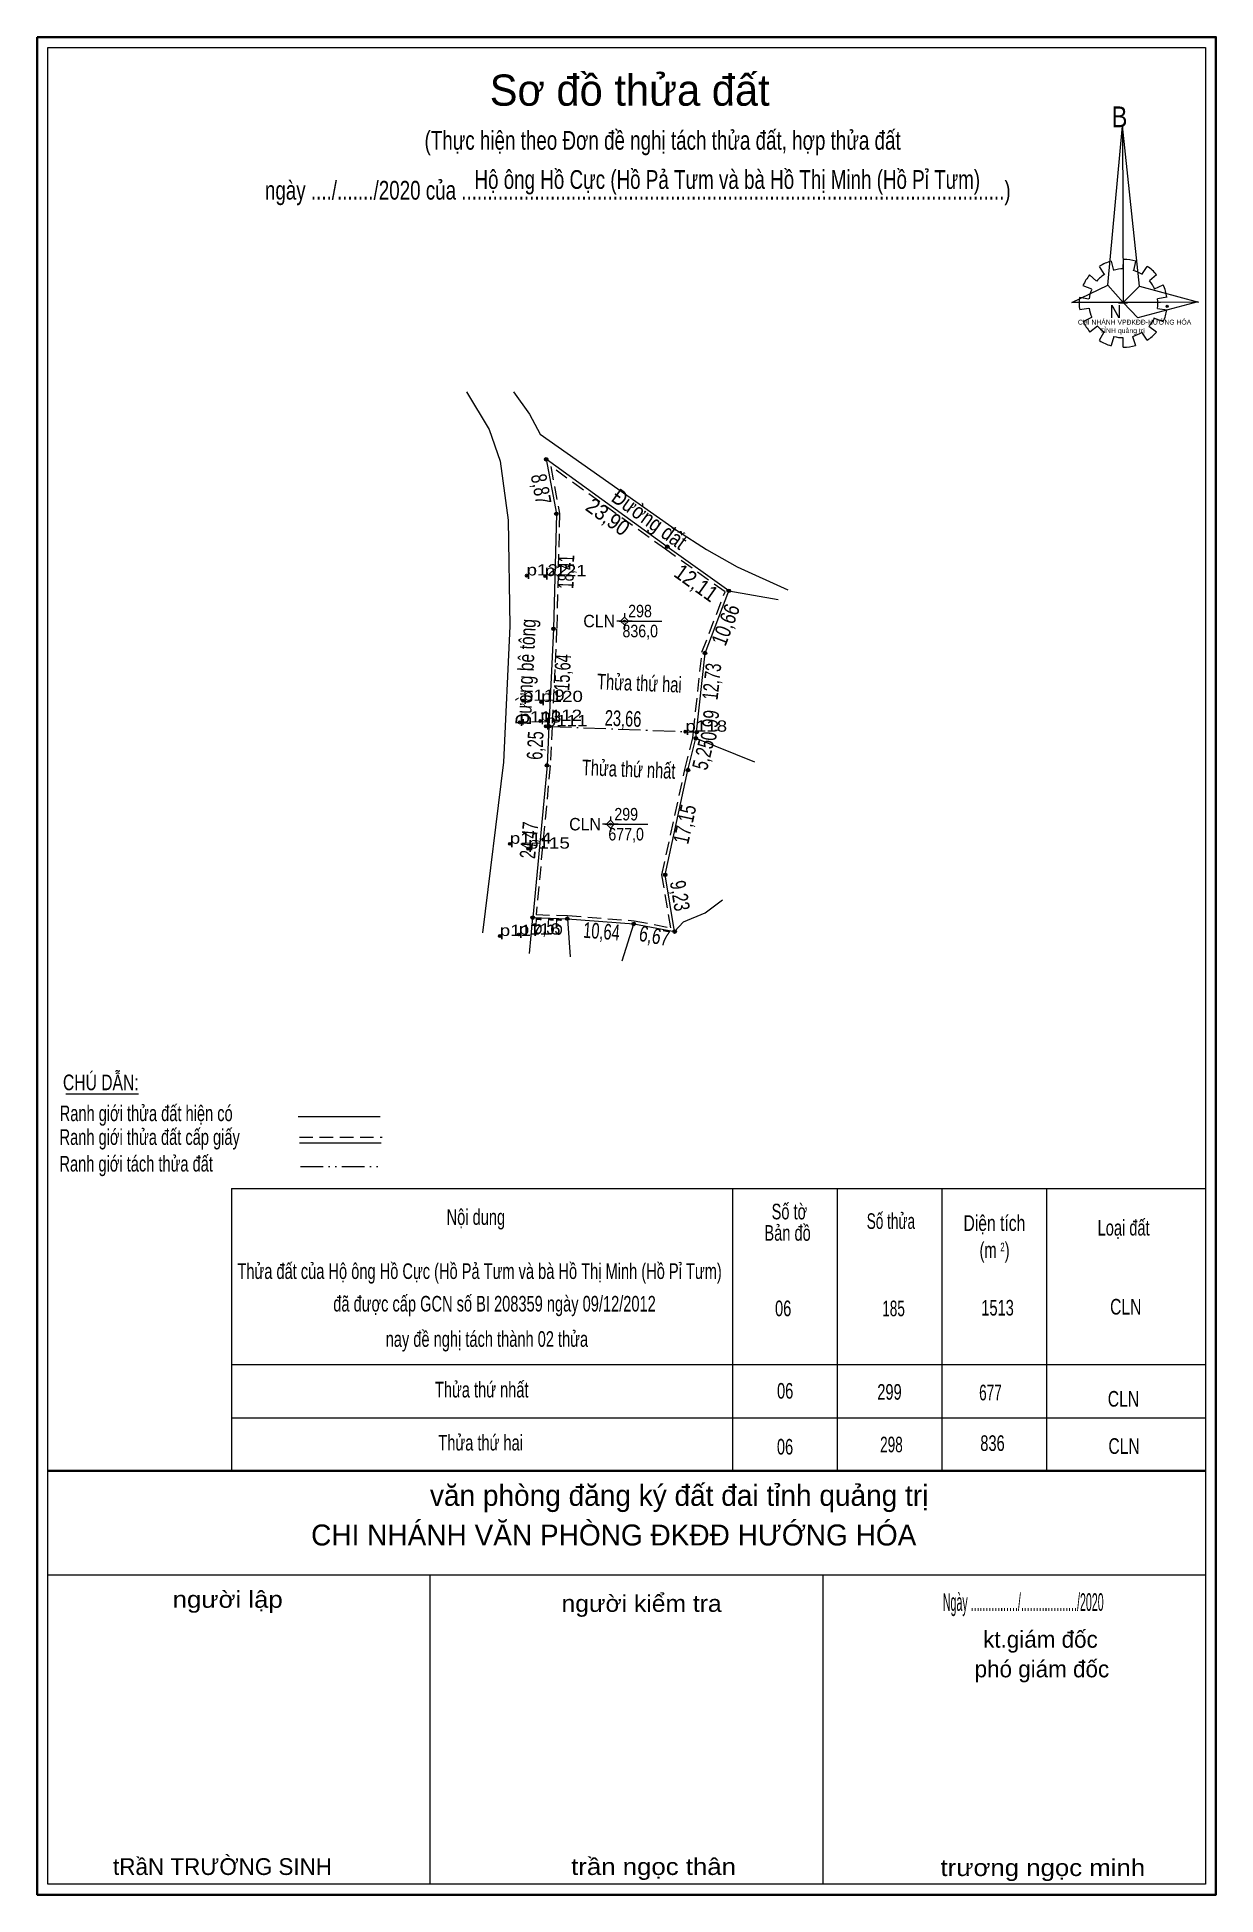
# Model space of a CAD drawing. Header units: metres. Extents: x 536947 to 549299, y 1836965 to 1838391.
# Drawn here: x 547352.8 to 547541.5, y 1838094 to 1838391.3 of the extents above; entities that cross this region are included whole.
import ezdxf
from ezdxf.enums import TextEntityAlignment as Align

# ---------------------------------------------------------------- set-up
doc = ezdxf.new("R2010")
doc.units = ezdxf.units.M
doc.header["$LTSCALE"] = 0.72
doc.header["$PDMODE"] = 32
doc.header["$PDSIZE"] = 0.36
for name, pattern in [('DASH_DOUBLE_DOT', [9.2, 5, -1.2, 0.3, -1.2, 0.3, -1.2]), ('DOT_DASHED', [7.7, 5, -1.2, 0.3, -1.2]), ('MEDIUM_DASHED', [4.5, 3, -1.5])]:
    doc.linetypes.add(name, pattern=pattern)
for name, color, linetype, lineweight in [('1', 7, 'Continuous', 13), ('10', 7, 'DOT_DASHED', 13), ('11', 7, 'Continuous', 13), ('13', 7, 'Continuous', 13), ('2', 7, 'Continuous', 13), ('22', 7, 'Continuous', 13)]:
    doc.layers.add(name, color=color, linetype=linetype, lineweight=lineweight)
for name, color, linetype in [('12', 7, 'Continuous'), ('4', 7, 'Continuous'), ('7', 7, 'Continuous')]:
    doc.layers.add(name, color=color, linetype=linetype)

msp = doc.modelspace()

# ---------------------------------------------------------------- texts
at = {"layer": '12', "width": 1.25}
for s, p in [('p122', (547431.18, 1838305.14)), ('p121', (547434.11, 1838305.03)), ('p119', (547430.6, 1838285.09)), ('p120', (547433.51, 1838284.9)), ('p113', (547430.06, 1838281.62)), ('p112', (547433.37, 1838281.86)), ('p111', (547434.24, 1838281.01)), ('p118', (547456.6, 1838280.14)), ('p114', (547428.49, 1838262.2)), ('p115', (547431.42, 1838261.43)), ('p117', (547426.88, 1838247.45)), ('p116', (547429.93, 1838247.68))]:
    msp.add_text(s, height=1.8, dxfattribs=at).set_placement(p)
at = {"layer": '13', "width": 0.85}
for s, p in [('298', (547449.345, 1838298.45)), ('299', (547447.13, 1838265.94))]:
    msp.add_text(s, height=2, dxfattribs=at).set_placement(p, align=Align.CENTER)
at = {"layer": '2'}
msp.add_text('Sơ đồ thửa đất', height=4.99, dxfattribs=at).set_placement((547447.695, 1838380.32), align=Align.CENTER)
for s, height, width, p in [('B', 3.322, 0.85, (547524.85, 1838376.88)), ('CHI NHÁNH VPĐKĐĐ-HƯỚNG HÓA', 0.7859, 0.95, (547519.45, 1838345.29)), ('N', 2.076, 0.95, (547524.51, 1838346.34)), ('TỈNH quảng trị', 0.7861, 1.05, (547522.96, 1838343.93)), ('CHÚ DẪN:', 2.5, 0.75, (547356.96, 1838222.77)), ('Ranh giới thửa đất hiện có', 2.5, 0.7, (547356.44, 1838217.82)), ('Ranh giới thửa đất cấp giấy', 2.5, 0.7, (547356.42, 1838214.02)), ('Ranh giới tách thửa đất', 2.5, 0.7, (547356.4, 1838209.75)), ('Nội dung', 2.5, 0.7, (547418.38, 1838201.22)), ('Số tờ', 2.5, 0.7, (547470.41, 1838202.1)), ('Bản đồ', 2.5, 0.7, (547469.26, 1838198.68)), ('Số thửa', 2.5, 0.65, (547485.64, 1838200.57)), ('Diện tích', 2.5, 0.75, (547501.13, 1838200.25)), ('Loại đất', 2.5, 0.7, (547522.6, 1838199.51)), ('(m  )', 2.5, 0.7, (547503.7, 1838195.94)), ('2', 1.383, 0.65, (547507.04, 1838196.98)), ('Thửa đất của Hộ ông Hồ Cực (Hồ Pả Tưm và bà Hồ Thị Minh (Hồ Pỉ Tưm)', 2.5, 0.7, (547384.89, 1838192.56)), ('đã được cấp GCN số BI 208359 ngày 09/12/2012', 2.5, 0.7, (547400.24, 1838187.35)), ('06', 2.5, 0.7, (547470.96, 1838186.6)), ('185', 2.5, 0.65, (547488.12, 1838186.6)), ('1513', 2.5, 0.7, (547503.98, 1838186.71)), ('CLN', 2.5, 0.75, (547524.6, 1838186.87)), ('nay đề nghị tách thành 02 thửa', 2.5, 0.7, (547408.63, 1838181.7)), ('Thửa thứ nhất', 2.5, 0.7, (547416.52, 1838173.6)), ('06', 2.5, 0.7, (547471.28, 1838173.41)), ('299', 2.5, 0.7, (547487.33, 1838173.24)), ('677', 2.5, 0.65, (547503.63, 1838173.14)), ('CLN', 2.5, 0.75, (547524.23, 1838172.13)), ('Thửa thứ hai', 2.5, 0.7, (547417.06, 1838165.11)), ('06', 2.5, 0.7, (547471.26, 1838164.46)), ('298', 2.5, 0.65, (547487.78, 1838164.82)), ('836', 2.5, 0.7, (547503.82, 1838165.04)), ('CLN', 2.5, 0.75, (547524.33, 1838164.57))]:
    msp.add_text(s, height=height, dxfattribs=dict(at, width=width)).set_placement(p)
for s, height, width, p in [('(Thực hiện theo Đơn đề nghị tách thửa đất, hợp thửa đất', 3, 0.75, (547452.96, 1838373.28)), ('Hộ ông Hồ Cực (Hồ Pả Tưm và bà Hồ Thị Minh (Hồ Pỉ Tưm)', 3, 0.75, (547463.315, 1838367.01)), ('ngày ..../......./2020 của ........................................................................................................)', 3, 0.75, (547448.985, 1838365.29)), ('Ngày ................/.................../2020', 2.83, 0.45, (547510.695, 1838139.44))]:
    msp.add_text(s, height=height, dxfattribs=dict(at, width=width)).set_placement(p, align=Align.CENTER)
for s, rotation, width, p in [('8,87', 280.651, 0.75, (547432.284, 1838318.736)), ('23,90', 324.209, 0.9, (547443.479, 1838313.5157)), ('Đường đất', 324.209, 0.85, (547450.129, 1838313.1588)), ('18,41', 88.568, 0.65, (547438.7507, 1838305.6888)), ('12,11', 324.341, 0.9, (547457.6263, 1838302.933)), ('10,66', 69.117, 0.8, (547464.2054, 1838296.8194)), ('Đường bê tông', 87.248, 0.75, (547432.2848, 1838289.645)), ('15,64', 87.288, 0.7, (547438.1607, 1838289.5708)), ('12,73', 83.913, 0.7, (547462.067, 1838288.0425)), ('Thửa thứ hai', 357.771, 0.7, (547449.2014, 1838286.6631)), ('23,66', 357.771, 0.7, (547446.5864, 1838281.0049)), ('0,99', 83.596, 0.75, (547461.7761, 1838281.0206)), ('6,25', 87.248, 0.7, (547433.7996, 1838277.88)), ('5,25', 75.99, 0.75, (547460.6631, 1838276.2074)), ('Thửa thứ nhất', 357.771, 0.7, (547447.4864, 1838272.8864)), ('17,15', 77.681, 0.75, (547457.7211, 1838265.0733)), ('24,47', 84.63, 0.7, (547432.8104, 1838262.653)), ('9,23', 279.483, 0.75, (547454.5074, 1838253.6909)), ('5,55', 358.142, 0.7, (547434.6645, 1838247.7066)), ('10,64', 355.527, 0.7, (547443.0925, 1838246.9551)), ('6,67', 349.28, 0.75, (547451.4275, 1838246.2523))]:
    msp.add_text(s, height=2.5, rotation=rotation, dxfattribs=dict(at, width=width)).set_placement(p, align=Align.CENTER)
for s, height, width, p in [('CLN', 2, 0.95, (547445.35, 1838296.85)), ('CLN', 2, 0.95, (547443.09, 1838264.34)), ('người lập', 2.683, 1.15, (547392.15, 1838139.94)), ('người kiểm tra', 2.683, 1.1, (547462.41, 1838139.29)), ('trần ngọc thân', 2.683, 1.15, (547464.7, 1838097.18)), ('trương ngọc minh', 2.683, 1.15, (547530.21, 1838097.01))]:
    msp.add_text(s, height=height, dxfattribs=dict(at, width=width)).set_placement(p, align=Align.RIGHT)
for s, height, p in [('văn phòng đăng ký đất đai tỉnh quảng trị', 3.354, (547495.51, 1838156.25)), ('CHI NHÁNH VĂN PHÒNG ĐKĐĐ HƯỚNG HÓA', 3.354, (547493.58, 1838149.91)), ('kt.giám đốc', 2.683, (547522.62, 1838133.55)), ('phó giám đốc', 2.683, (547524.45, 1838128.81)), ('tRầN TRƯỜNG SINH', 2.683, (547400.03, 1838097.18))]:
    msp.add_text(s, height=height, dxfattribs=at).set_placement(p, align=Align.RIGHT)
at = {"layer": '4', "width": 0.85}
for s, p in [('836,0', (547449.38, 1838295.25)), ('677,0', (547447.12, 1838262.74))]:
    msp.add_text(s, height=2, dxfattribs=at).set_placement(p, align=Align.CENTER)

# ---------------------------------------------------------------- hatches: boundary and pattern name
at = {"layer": '11'}
for points in [[(547447.0071, 1838297.8459, 1), (547446.7071, 1838297.8459, 1)], [(547444.7472, 1838265.3378, 1), (547444.4472, 1838265.3378, 1)]]:
    msp.add_hatch(color=256, dxfattribs=at).paths.add_polyline_path(points)
at = {"layer": '22'}
for points in [[(547434.603, 1838323.73, 1), (547434.037, 1838323.73, 1)], [(547436.243, 1838315.01, 1), (547435.677, 1838315.01, 1)], [(547453.993, 1838309.75, 1), (547453.427, 1838309.75, 1)], [(547463.833, 1838302.69, 1), (547463.267, 1838302.69, 1)], [(547435.783, 1838296.61, 1), (547435.217, 1838296.61, 1)], [(547460.033, 1838292.73, 1), (547459.467, 1838292.73, 1)], [(547435.043, 1838280.99, 1), (547434.477, 1838280.99, 1)], [(547458.573, 1838279.09, 1), (547458.007, 1838279.09, 1)], [(547458.683, 1838280.07, 1), (547458.117, 1838280.07, 1)], [(547434.743, 1838274.75, 1), (547434.177, 1838274.75, 1)], [(547457.303, 1838274, 1), (547456.737, 1838274, 1)], [(547453.643, 1838257.24, 1), (547453.077, 1838257.24, 1)], [(547432.453, 1838250.39, 1), (547431.887, 1838250.39, 1)], [(547438.003, 1838250.21, 1), (547437.437, 1838250.21, 1)], [(547448.613, 1838249.38, 1), (547448.047, 1838249.38, 1)], [(547455.163, 1838248.14, 1), (547454.597, 1838248.14, 1)]]:
    msp.add_hatch(color=256, dxfattribs=at).paths.add_polyline_path(points)

# ---------------------------------------------------------------- linework, layer by layer
at = {"layer": '1'}
for p, q in [((547463.55, 1838302.69), (547471.46, 1838301.3)), ((547458.29, 1838279.09), (547467.67, 1838275.32)), ((547431.63, 1838244.62), (547432.17, 1838250.39)), ((547437.72, 1838250.21), (547438.15, 1838244.11)), ((547446.48, 1838243.45), (547448.33, 1838249.38))]:
    msp.add_line(p, q, dxfattribs=at)
for points in [[(547421.57, 1838334.53), (547425.19, 1838328.52), (547426.95, 1838323.41), (547428.23, 1838314.01), (547428.48, 1838297.01), (547427.49, 1838275.28), (547424.12, 1838247.97)], [(547429.07, 1838334.53), (547431.63, 1838330.93), (547433.36, 1838327.74), (547455.34, 1838312.26), (547459.97, 1838309.28), (547464.88, 1838306.54), (547473.02, 1838302.86)], [(547454.88, 1838248.14), (547456.31, 1838249.73), (547459.79, 1838251.14), (547462.53, 1838253.25)]]:
    msp.add_lwpolyline(points, dxfattribs=at)
at = {"layer": '1', "linetype": 'MEDIUM_DASHED'}
msp.add_lwpolyline([(547462.95, 1838302.51), (547453.42, 1838309.34), (547435.04, 1838322.59), (547436.46, 1838315.05), (547436, 1838296.59), (547435.26, 1838280.97), (547434.96, 1838274.71), (547432.72, 1838250.87), (547437.75, 1838250.71), (547448.4, 1838249.88), (547454.27, 1838248.76), (547452.85, 1838257.25), (547456.53, 1838274.11), (547457.8, 1838279.18), (547457.9, 1838280.12), (547459.26, 1838292.85)], close=True, dxfattribs=at)
at = {"layer": '10'}
msp.add_line((547434.76, 1838280.99), (547458.4, 1838280.07), dxfattribs=at)
at = {"layer": '10', "linetype": 'Continuous'}
msp.add_lwpolyline([(547463.55, 1838302.69), (547453.71, 1838309.75), (547434.32, 1838323.73), (547435.96, 1838315.01), (547435.5, 1838296.61), (547434.76, 1838280.99), (547434.46, 1838274.75), (547432.17, 1838250.39), (547437.72, 1838250.21), (547448.33, 1838249.38), (547454.88, 1838248.14), (547453.36, 1838257.24), (547457.02, 1838274), (547458.29, 1838279.09), (547458.4, 1838280.07), (547459.75, 1838292.73)], close=True, dxfattribs=at)
at = {"layer": '11'}
for p, q in [((547446.86, 1838299.1), (547446.86, 1838298.47)), ((547446.23, 1838297.85), (547445.61, 1838297.85)), ((547446.86, 1838297.22), (547446.86, 1838296.6)), ((547448.11, 1838297.85), (547447.48, 1838297.85)), ((547444.6, 1838266.59), (547444.6, 1838265.96)), ((547443.97, 1838265.34), (547443.35, 1838265.34)), ((547444.6, 1838264.71), (547444.6, 1838264.09)), ((547445.85, 1838265.34), (547445.22, 1838265.34))]:
    msp.add_line(p, q, dxfattribs=at)
for points in [[(547446.86, 1838298.47), (547446.23, 1838297.85), (547446.86, 1838297.22), (547447.48, 1838297.85)], [(547444.6, 1838265.96), (547443.97, 1838265.34), (547444.6, 1838264.71), (547445.22, 1838265.34)]]:
    msp.add_lwpolyline(points, close=True, dxfattribs=at)
for centre in [(547446.8571, 1838297.8459), (547444.5972, 1838265.3378)]:
    msp.add_circle(centre, 0.15, dxfattribs=at)
at = {"layer": '13'}
for p, q in [((547445.98, 1838297.85), (547452.85, 1838297.85)), ((547443.72, 1838265.34), (547450.59, 1838265.34))]:
    msp.add_line(p, q, dxfattribs=at)
at = {"layer": '2'}
for p, q in [((547524.76, 1838355.43), (547525.13, 1838353.95)), ((547526.68, 1838354.19), (547526.73, 1838355.72)), ((547528.69, 1838355.43), (547528.33, 1838353.91)), ((547521.29, 1838353.24), (547522.43, 1838352.24)), ((547523.71, 1838353.33), (547522.89, 1838354.57)), ((547529.7, 1838353.33), (547530.52, 1838354.57)), ((547532.03, 1838353.24), (547530.89, 1838352.28)), ((547519.69, 1838349.66), (547521.19, 1838349.42)), ((547521.65, 1838350.95), (547520.28, 1838351.52)), ((547531.71, 1838350.99), (547533.09, 1838351.66)), ((547533.73, 1838349.66), (547532.17, 1838349.42)), ((547521.19, 1838347.89), (547519.69, 1838347.65)), ((547520.28, 1838345.79), (547521.65, 1838346.46)), ((547525.95, 1838348.75), (547527.41, 1838348.75)), ((547533.13, 1838345.74), (547531.62, 1838346.32)), ((547532.17, 1838347.89), (547533.73, 1838347.65)), ((547522.57, 1838345.03), (547521.38, 1838344.07)), ((547522.89, 1838342.78), (547523.66, 1838344.12)), ((547525.22, 1838343.41), (547524.76, 1838341.93)), ((547528.19, 1838343.41), (547528.65, 1838341.97)), ((547530.52, 1838342.78), (547529.7, 1838344.07)), ((547530.8, 1838345.03), (547532.03, 1838344.12)), ((547526.68, 1838341.69), (547526.68, 1838343.17)), ((547357.4, 1838222.18), (547369.05, 1838222.18)), ((547394.6, 1838218.58), (547407.75, 1838218.58)), ((547394.81, 1838214.37), (547407.93, 1838214.37)), ((547383.93, 1838207.05), (547539.85, 1838207.05)), ((547383.93, 1838207.05), (547383.93, 1838162.04)), ((547464.13, 1838207.05), (547464.13, 1838161.84)), ((547480.9, 1838207.05), (547480.9, 1838161.84)), ((547497.67, 1838207.05), (547497.67, 1838161.84)), ((547514.44, 1838207.05), (547514.44, 1838161.84)), ((547383.93, 1838178.86), (547539.85, 1838178.86)), ((547383.93, 1838170.35), (547539.85, 1838170.35)), ((547352.83, 1838160.22), (547352.83, 1838094)), ((547354.52, 1838145.2), (547539.85, 1838145.2)), ((547415.72, 1838145.2), (547415.72, 1838095.69)), ((547478.62, 1838145.2), (547478.62, 1838095.69))]:
    msp.add_line(p, q, dxfattribs=at)
at = {"layer": '2', "linetype": 'MEDIUM_DASHED'}
msp.add_line((547394.81, 1838215.25), (547408.04, 1838215.25), dxfattribs=at)
at = {"layer": '2', "linetype": 'DASH_DOUBLE_DOT'}
msp.add_line((547395, 1838210.57), (547408.21, 1838210.57), dxfattribs=at)
at = {"layer": '2', "lineweight": 35}
msp.add_line((547354.52, 1838161.84), (547539.85, 1838161.84), dxfattribs=at)
at = {"layer": '2'}
for points in [[(547352.83, 1838094), (547352.83, 1838391.27), (547541.51, 1838391.27), (547541.51, 1838094)], [(547352.83, 1838094), (547352.83, 1838391.27), (547541.51, 1838391.27), (547541.51, 1838094)], [(547354.52, 1838389.61), (547539.85, 1838389.61), (547539.85, 1838095.69), (547354.52, 1838095.69)], [(547526.59, 1838377.1), (547526.68, 1838348.8), (547524.21, 1838351.62)], [(547526.59, 1838377.1), (547526.68, 1838348.8), (547529.29, 1838351.42)], [(547518.45, 1838348.8), (547524.21, 1838351.62), (547526.68, 1838348.8)], [(547538.76, 1838348.89), (547526.68, 1838348.8), (547529.29, 1838351.42)], [(547538.67, 1838348.94), (547529.06, 1838346.36), (547526.68, 1838348.8)]]:
    msp.add_lwpolyline(points, close=True, dxfattribs=at)
at = {"layer": '2', "lineweight": 35}
msp.add_lwpolyline([(547352.85, 1838391.29), (547541.53, 1838391.29), (547541.53, 1838094.01), (547352.85, 1838094.01)], close=True, dxfattribs=at)
at = {"layer": '2'}
for centre, major_axis, start_param, end_param in [((547526.7058, 1838348.7005), (7.0544, 0), 1.84955988, 2.13900916), ((547526.7058, 1838348.7005), (7.0544, 0), 1.27924208, 1.56332225), ((547526.7058, 1838348.7005), (7.0544, 0), 2.43958176, 2.72400246), ((547526.7058, 1838348.7005), (5.5287, 0), 2.13373541, 2.44496261), ((547526.7058, 1838348.7005), (5.5287, 0), 1.56985589, 1.85611068), ((547526.7058, 1838348.7005), (5.5287, 0), 1.00270906, 1.2755622), ((547526.7058, 1838348.7005), (7.0544, 0), 0.71056237, 0.99687234), ((547526.7058, 1838348.7005), (5.5287, 0), 0.42678376, 0.70646463), ((547526.7058, 1838348.7005), (7.0544, 0), 3.00667928, 3.29139349), ((547526.7058, 1838348.7005), (5.5287, 0), 2.72368549, 3.01515824), ((547526.7058, 1838348.7005), (5.5287, 0), 6.13558388, 6.41618463), ((547526.7058, 1838348.7005), (7.0544, 0), 0.1390515, 0.43393316), ((547526.7058, 1838348.7005), (5.5287, 0), 3.28229955, 3.56105054), ((547526.7058, 1838348.7005), (5.5287, 0), 5.56137327, 5.83951437), ((547526.7058, 1838348.7005), (7.0544, 0), 5.85230288, 6.13839648), ((547526.7058, 1838348.7005), (7.0544, 0), 3.56988637, 3.85691866), ((547526.7058, 1838348.7005), (5.5287, 0), 3.86077574, 4.13258255), ((547526.7058, 1838348.7005), (5.5287, 0), 4.43854677, 4.71314001), ((547526.7058, 1838348.7005), (5.5287, 0), 4.99087134, 5.28933161), ((547526.7058, 1838348.7005), (7.0544, 0), 5.28561416, 5.56798705), ((547526.6655, 1838348.6586), (7.0544, 0), 4.1470906, 4.43659307), ((547526.7058, 1838348.7005), (7.0544, 0), 4.71301008, 4.99761054)]:
    msp.add_ellipse(centre, major_axis=major_axis, ratio=0.995001, start_param=start_param, end_param=end_param, dxfattribs=at)
msp.add_point((547533.73, 1838348.23), dxfattribs=at)
at = {"layer": '22'}
for centre in [(547434.32, 1838323.73), (547435.96, 1838315.01), (547453.71, 1838309.75), (547463.55, 1838302.69), (547435.5, 1838296.61), (547459.75, 1838292.73), (547434.76, 1838280.99), (547458.29, 1838279.09), (547458.4, 1838280.07), (547434.46, 1838274.75), (547457.02, 1838274), (547453.36, 1838257.24), (547432.17, 1838250.39), (547437.72, 1838250.21), (547448.33, 1838249.38), (547454.88, 1838248.14)]:
    msp.add_circle(centre, 0.283, dxfattribs=at)
at = {"layer": '7'}
for p in [(547431.18, 1838305.13), (547434.11, 1838305.03), (547430.6, 1838285.09), (547433.51, 1838284.9), (547430.06, 1838281.62), (547433.37, 1838281.86), (547434.24, 1838281.01), (547456.59, 1838280.14), (547428.49, 1838262.2), (547431.42, 1838261.43), (547426.89, 1838247.45), (547429.93, 1838247.68)]:
    msp.add_point(p, dxfattribs=at)

msp.set_redraw_order([(e.dxf.handle, doc.entitydb.next_handle()) for e in msp.query("TEXT MTEXT ATTDEF DIMENSION ARC_DIMENSION")])  # texts and dimensions are drawn at this point

doc.saveas('drawing.dxf')
